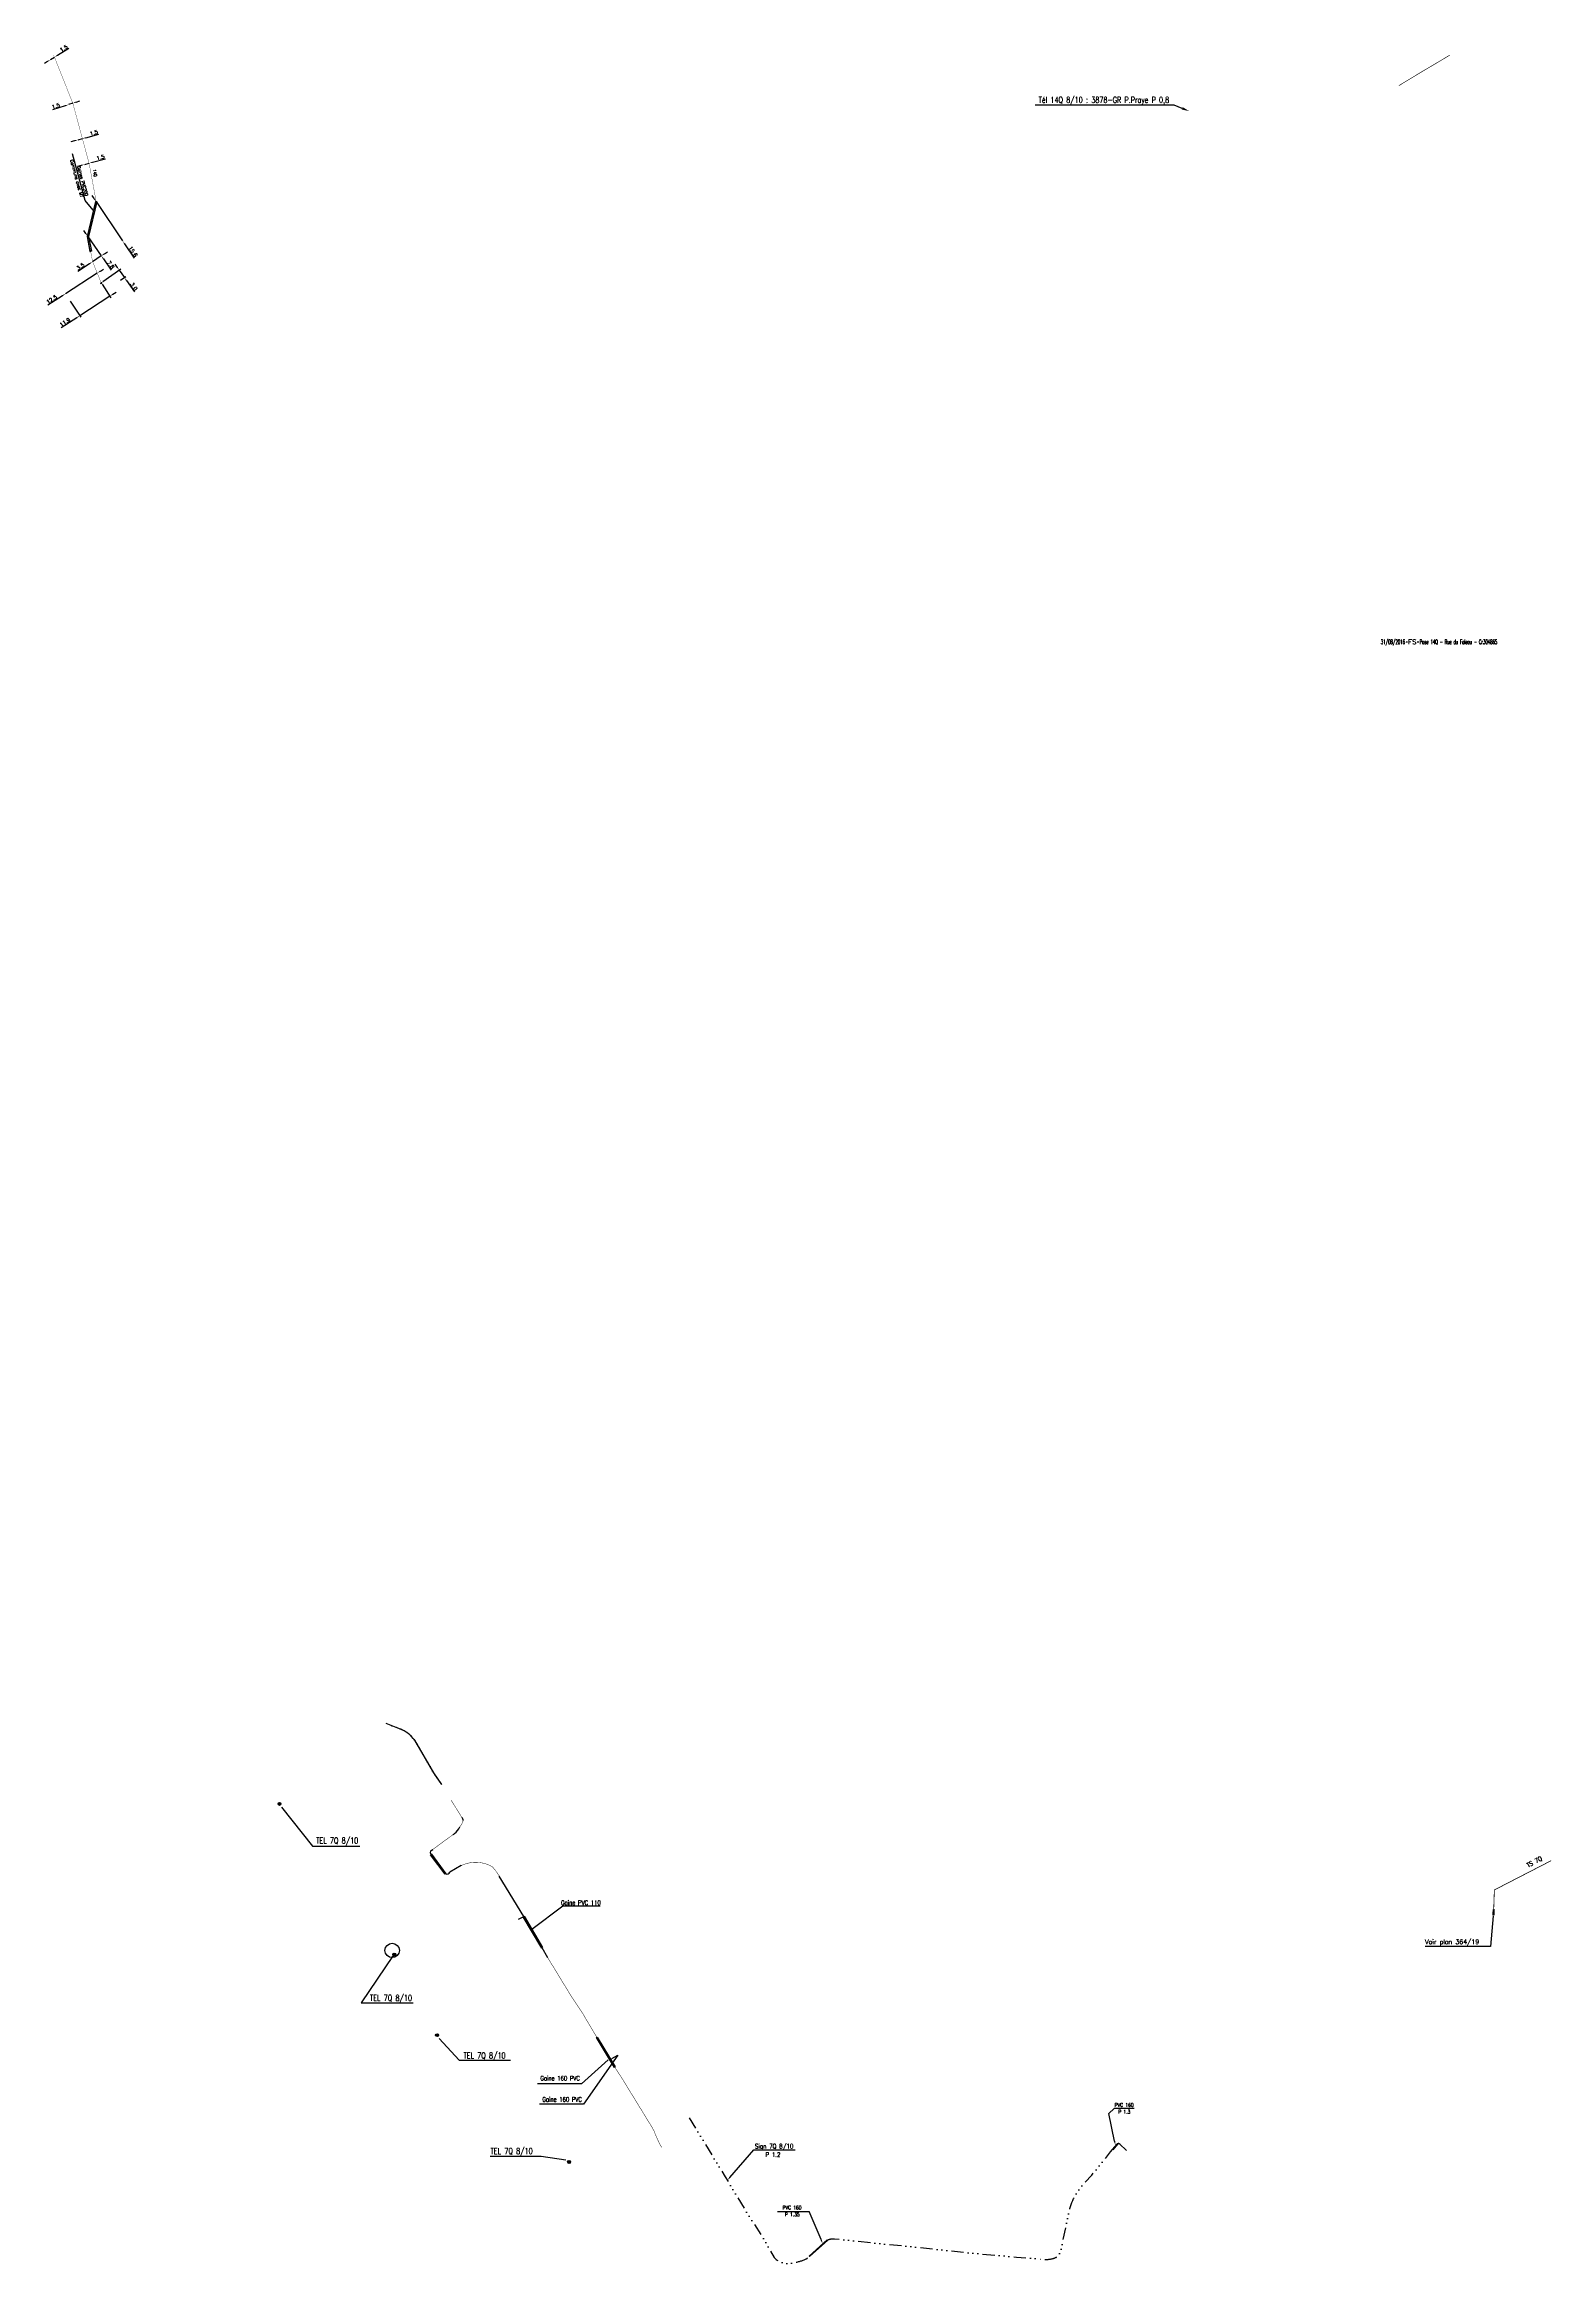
# Model space of a CAD drawing. Header units: millimetres. Extents: x 160503 to 161000, y 121272 to 122004.
import ezdxf
from ezdxf.enums import TextEntityAlignment as Align

# ---------------------------------------------------------------- set-up
doc = ezdxf.new("R2010")
doc.units = ezdxf.units.MM
doc.header["$MEASUREMENT"] = 0
doc.header["$PDMODE"] = 34
doc.linetypes.add('S_SIGNAL', pattern=[10, 4, -1.5, 0, -1.5, 0, -1.5, 0, -1.5])
doc.linetypes.add('S_ST', pattern=[14, 8, -1.5, 0, -1.5, 0, -1.5, 0, -1.5])
doc.layers.get('0').update_dxf_attribs({"linetype": 'CONTINUOUS'})
doc.layers.get('DEFPOINTS').update_dxf_attribs({"linetype": 'CONTINUOUS'})
for name, color, linetype in [('S_100', 5, 'CONTINUOUS'), ('S_300', 7, 'CONTINUOUS'), ('S_400', 7, 'CONTINUOUS'), ('S_900', 7, 'CONTINUOUS'), ('S_910', 7, 'CONTINUOUS')]:
    doc.layers.add(name, color=color, linetype=linetype)
doc.styles.add('M_ROMANS', font='ROMANS.shx', dxfattribs={"width": 0.75})
doc.styles.add('ROMANS', font='romans', dxfattribs={"width": 0.75, "height": 1.25})
doc.styles.get("Standard").update_dxf_attribs({"font": 'ROMANS.SHX'})
doc.dimstyles.get("Standard").update_dxf_attribs({"dimtxt": 1.25, "dimasz": 1.2, "dimexe": 0.625, "dimexo": 0.625, "dimgap": 0.25, "dimtad": 1, "dimdec": 1, "dimzin": 0, "dimdsep": 46, "dimtxsty": 'Standard', "dimcen": -0.5, "dimdle": 1, "dimadec": 0, "dimazin": 0, "dimtfac": 1, "dimtdec": 1, "dimtmove": 0, "dimatfit": 3, "dimfxl": 0, "dimtolj": 1, "dimtzin": 0, "dimarcsym": 0})

# ---------------------------------------------------------------- blocks, each defined once
blk = doc.blocks.new('*X0')
at = {"color": 0, "linetype": 'Continuous'}
for p, q in [((160650.21, 121335.18), (160650, 121335.93)), ((160650.48, 121335.16), (160650.21, 121336.09)), ((160650.71, 121335.27), (160650.46, 121336.12)), ((160650.87, 121335.6), (160650.78, 121335.92))]:
    blk.add_line(p, q, dxfattribs=at)
blk = doc.blocks.new('*X1')
at = {"color": 0, "linetype": 'Continuous'}
for p, q in [((160650.21, 121335.18), (160650, 121335.93)), ((160650.48, 121335.16), (160650.21, 121336.09)), ((160650.71, 121335.27), (160650.46, 121336.12)), ((160650.87, 121335.6), (160650.78, 121335.92))]:
    blk.add_line(p, q, dxfattribs=at)
blk = doc.blocks.new('S_300_01')
at = {"color": 0, "linetype": 'Continuous'}
blk.add_solid([(-1, 0.75), (-1, 0), (1, 0.75), (1, 0)], dxfattribs=at)
at = {"color": 0, "linetype": 'Continuous', "style": 'M_ROMANS', "width": 0.75, "flags": 3}
for tag, p in [('DEF_COUP', (-0.05, -7.13)), ('DEF_LEG', (-0.05, -4.63)), ('DEF_TYPE', (-0.05, -9.63))]:
    blk.add_attdef(tag, text='', height=1.2, dxfattribs=at).set_placement(p, align=Align.MIDDLE)
blk = doc.blocks.new('*D3')
at = {"layer": 'DEFPOINTS', "color": 0, "linetype": 'Continuous', "transparency": 16777216}
for p in [(160505.43, 121998.57), (160505.43, 121998.57), (160506.71, 121999.36)]:
    blk.add_point(p, dxfattribs=at)
at = {"layer": 'S_100', "color": 0, "linetype": 'Continuous', "lineweight": -2, "transparency": 16777216}
for p, q in [((160507.73, 121999.99), (160511.46, 122002.29)), ((160504.41, 121997.94), (160503.38, 121997.32)), ((160505.43, 121998.57), (160506.71, 121999.36))]:
    blk.add_line(p, q, dxfattribs=at)
at = {"layer": 'S_100', "color": 0, "linetype": 'Continuous', "transparency": 16777216}
for points in [[(160504.3, 121998.11), (160504.51, 121997.77), (160505.43, 121998.57)], [(160507.62, 122000.16), (160507.83, 121999.82), (160506.71, 121999.36)]]:
    blk.add_solid(points, dxfattribs=at)
at = {"layer": 'S_100', "color": 0, "linetype": 'Continuous', "transparency": 16777216, "insert": (160509.75, 122002.26), "char_height": 1.25, "attachment_point": 5, "rotation": 31.6196}
blk.add_mtext('\\A1;1.5', dxfattribs=at)
blk = doc.blocks.new('*D4')
at = {"layer": 'DEFPOINTS', "color": 0, "linetype": 'Continuous', "transparency": 16777216}
for p in [(160511.32, 121983.71), (160511.32, 121983.71), (160512.74, 121984.19)]:
    blk.add_point(p, dxfattribs=at)
at = {"layer": 'S_100', "color": 0, "linetype": 'Continuous', "lineweight": -2, "transparency": 16777216}
for p, q in [((160510.18, 121983.34), (160506.02, 121981.96)), ((160512.74, 121984.19), (160511.32, 121983.71)), ((160513.88, 121984.56), (160515.02, 121984.94))]:
    blk.add_line(p, q, dxfattribs=at)
at = {"layer": 'S_100', "color": 0, "linetype": 'Continuous', "transparency": 16777216}
for points in [[(160510.12, 121983.53), (160510.24, 121983.15), (160511.32, 121983.71)], [(160513.82, 121984.75), (160513.95, 121984.37), (160512.74, 121984.19)]]:
    blk.add_solid(points, dxfattribs=at)
at = {"layer": 'S_100', "color": 0, "linetype": 'Continuous', "transparency": 16777216, "insert": (160507.14, 121983.25), "char_height": 1.25, "attachment_point": 5, "rotation": 18.33589}
blk.add_mtext('\\A1;1.5', dxfattribs=at)
blk = doc.blocks.new('*D5')
at = {"layer": 'DEFPOINTS', "color": 0, "linetype": 'Continuous', "transparency": 16777216}
for p in [(160514.47, 121972.12), (160514.47, 121972.12), (160515.91, 121972.51)]:
    blk.add_point(p, dxfattribs=at)
at = {"layer": 'S_100', "color": 0, "linetype": 'Continuous', "lineweight": -2, "transparency": 16777216}
for p, q in [((160513.31, 121971.8), (160512.15, 121971.49)), ((160514.47, 121972.12), (160515.91, 121972.51)), ((160517.07, 121972.82), (160521.3, 121973.97))]:
    blk.add_line(p, q, dxfattribs=at)
at = {"layer": 'S_100', "color": 0, "linetype": 'Continuous', "transparency": 16777216}
for points in [[(160513.26, 121972), (160513.36, 121971.61), (160514.47, 121972.12)], [(160517.02, 121973.02), (160517.12, 121972.63), (160515.91, 121972.51)]]:
    blk.add_solid(points, dxfattribs=at)
at = {"layer": 'S_100', "color": 0, "linetype": 'Continuous', "transparency": 16777216, "insert": (160519.66, 121974.43), "char_height": 1.25, "attachment_point": 5, "rotation": 15.18026}
blk.add_mtext('\\A1;1.5', dxfattribs=at)
blk = doc.blocks.new('*D6')
at = {"layer": 'DEFPOINTS', "color": 0, "linetype": 'Continuous', "transparency": 16777216}
for p in [(160516.67, 121964), (160516.67, 121964), (160518.12, 121964.39)]:
    blk.add_point(p, dxfattribs=at)
at = {"layer": 'S_100', "color": 0, "linetype": 'Continuous', "lineweight": -2, "transparency": 16777216}
for p, q in [((160516.67, 121964), (160518.12, 121964.39)), ((160519.27, 121964.71), (160523.51, 121965.86)), ((160515.51, 121963.69), (160514.35, 121963.37))]:
    blk.add_line(p, q, dxfattribs=at)
at = {"layer": 'S_100', "color": 0, "linetype": 'Continuous', "transparency": 16777216}
for points in [[(160515.46, 121963.88), (160515.56, 121963.49), (160516.67, 121964)], [(160519.22, 121964.9), (160519.33, 121964.52), (160518.12, 121964.39)]]:
    blk.add_solid(points, dxfattribs=at)
at = {"layer": 'S_100', "color": 0, "linetype": 'Continuous', "transparency": 16777216, "insert": (160521.86, 121966.32), "char_height": 1.25, "attachment_point": 5, "rotation": 15.18026}
blk.add_mtext('\\A1;1.5', dxfattribs=at)
blk = doc.blocks.new('*D7')
at = {"layer": 'DEFPOINTS', "color": 0, "linetype": 'Continuous', "transparency": 16777216}
for p in [(160520.46, 121951.74), (160529.17, 121938.8), (160529.17, 121938.8)]:
    blk.add_point(p, dxfattribs=at)
at = {"layer": 'S_100', "color": 0, "linetype": 'Continuous', "lineweight": -2, "transparency": 16777216}
for p, q in [((160519.79, 121952.73), (160519.12, 121953.73)), ((160520.46, 121951.74), (160529.17, 121938.8)), ((160529.84, 121937.8), (160533.01, 121933.07))]:
    blk.add_line(p, q, dxfattribs=at)
at = {"layer": 'S_100', "color": 0, "linetype": 'Continuous', "transparency": 16777216}
for points in [[(160519.95, 121952.85), (160519.62, 121952.62), (160520.46, 121951.74)], [(160530, 121937.91), (160529.67, 121937.69), (160529.17, 121938.8)]]:
    blk.add_solid(points, dxfattribs=at)
at = {"layer": 'S_100', "color": 0, "linetype": 'Continuous', "transparency": 16777216, "insert": (160532.59, 121935.28), "char_height": 1.25, "attachment_point": 5, "rotation": 303.92996}
blk.add_mtext('\\A1;15.6', dxfattribs=at)
blk = doc.blocks.new('*D8')
at = {"layer": 'DEFPOINTS', "color": 0, "linetype": 'Continuous', "transparency": 16777216}
for p in [(160517.7, 121940.27), (160522.14, 121933.87), (160522.14, 121933.87)]:
    blk.add_point(p, dxfattribs=at)
at = {"layer": 'S_100', "color": 0, "linetype": 'Continuous', "lineweight": -2, "transparency": 16777216}
for p, q in [((160517.01, 121941.26), (160516.33, 121942.25)), ((160517.7, 121940.27), (160522.14, 121933.87)), ((160522.83, 121932.88), (160525.44, 121929.12))]:
    blk.add_line(p, q, dxfattribs=at)
at = {"layer": 'S_100', "color": 0, "linetype": 'Continuous', "transparency": 16777216}
for points in [[(160517.18, 121941.37), (160516.85, 121941.15), (160517.7, 121940.27)], [(160522.99, 121932.99), (160522.66, 121932.77), (160522.14, 121933.87)]]:
    blk.add_solid(points, dxfattribs=at)
at = {"layer": 'S_100', "color": 0, "linetype": 'Continuous', "transparency": 16777216, "insert": (160525.27, 121930.9), "char_height": 1.25, "attachment_point": 5, "rotation": 304.75917}
blk.add_mtext('\\A1;7.8', dxfattribs=at)
blk = doc.blocks.new('*D9')
at = {"layer": 'DEFPOINTS', "color": 0, "linetype": 'Continuous', "transparency": 16777216}
for p in [(160519.27, 121931.95), (160522.14, 121933.87), (160522.14, 121933.87)]:
    blk.add_point(p, dxfattribs=at)
at = {"layer": 'S_100', "color": 0, "linetype": 'Continuous', "lineweight": -2, "transparency": 16777216}
for p, q in [((160523.14, 121934.53), (160524.14, 121935.2)), ((160518.27, 121931.29), (160514.46, 121928.75)), ((160522.14, 121933.87), (160519.27, 121931.95))]:
    blk.add_line(p, q, dxfattribs=at)
at = {"layer": 'S_100', "color": 0, "linetype": 'Continuous', "transparency": 16777216}
for points in [[(160523.03, 121934.7), (160523.25, 121934.36), (160522.14, 121933.87)], [(160518.16, 121931.45), (160518.38, 121931.12), (160519.27, 121931.95)]]:
    blk.add_solid(points, dxfattribs=at)
at = {"layer": 'S_100', "color": 0, "linetype": 'Continuous', "transparency": 16777216, "insert": (160515.27, 121930.34), "char_height": 1.25, "attachment_point": 5, "rotation": 33.67215}
blk.add_mtext('\\A1;3.5', dxfattribs=at)
blk = doc.blocks.new('*D10')
at = {"layer": 'DEFPOINTS', "color": 0, "linetype": 'Continuous', "transparency": 16777216}
for p in [(160520.82, 121928.19), (160510.33, 121921.39), (160510.33, 121921.39)]:
    blk.add_point(p, dxfattribs=at)
at = {"layer": 'S_100', "color": 0, "linetype": 'Continuous', "lineweight": -2, "transparency": 16777216}
for p, q in [((160520.82, 121928.19), (160510.33, 121921.39)), ((160521.83, 121928.84), (160522.83, 121929.49)), ((160509.32, 121920.74), (160504.54, 121917.64))]:
    blk.add_line(p, q, dxfattribs=at)
at = {"layer": 'S_100', "color": 0, "linetype": 'Continuous', "transparency": 16777216}
for points in [[(160521.72, 121929.01), (160521.94, 121928.67), (160520.82, 121928.19)], [(160509.21, 121920.9), (160509.43, 121920.57), (160510.33, 121921.39)]]:
    blk.add_solid(points, dxfattribs=at)
at = {"layer": 'S_100', "color": 0, "linetype": 'Continuous', "transparency": 16777216, "insert": (160505.8, 121919.5), "char_height": 1.25, "attachment_point": 5, "rotation": 32.94493}
blk.add_mtext('\\A1;12.5', dxfattribs=at)
blk = doc.blocks.new('*D11')
at = {"layer": 'DEFPOINTS', "color": 0, "linetype": 'Continuous', "transparency": 16777216}
for p in [(160522.07, 121925.06), (160527.96, 121925.49), (160529.75, 121926.73)]:
    blk.add_point(p, dxfattribs=at)
at = {"layer": 'S_300', "color": 0, "linetype": 'Continuous', "lineweight": -2, "transparency": 16777216}
for p, q in [((160522.59, 121925.41), (160528.55, 121929.55)), ((160527.35, 121930.18), (160526.67, 121931.17)), ((160528.04, 121929.2), (160529.75, 121926.73)), ((160528.47, 121925.84), (160530.26, 121927.09)), ((160530.43, 121925.75), (160533.04, 121921.98))]:
    blk.add_line(p, q, dxfattribs=at)
at = {"layer": 'S_300', "color": 0, "linetype": 'Continuous', "transparency": 16777216}
for points in [[(160527.52, 121930.3), (160527.19, 121930.07), (160528.04, 121929.2)], [(160530.6, 121925.86), (160530.27, 121925.63), (160529.75, 121926.73)]]:
    blk.add_solid(points, dxfattribs=at)
at = {"layer": 'S_300', "color": 0, "linetype": 'Continuous', "transparency": 16777216, "insert": (160532.87, 121923.76), "char_height": 1.25, "attachment_point": 5, "rotation": 304.75917}
blk.add_mtext('\\A1;3.0', dxfattribs=at)
blk = doc.blocks.new('*D12')
at = {"layer": 'DEFPOINTS', "color": 0, "linetype": 'Continuous', "transparency": 16777216}
for p in [(160522.07, 121925.06), (160511.57, 121919.48), (160515.04, 121914.13)]:
    blk.add_point(p, dxfattribs=at)
at = {"layer": 'S_300', "color": 0, "linetype": 'Continuous', "lineweight": -2, "transparency": 16777216}
for p, q in [((160524.98, 121920.58), (160515.04, 121914.13)), ((160522.41, 121924.53), (160525.32, 121920.05)), ((160525.99, 121921.23), (160526.99, 121921.88)), ((160514.03, 121913.48), (160508.93, 121910.17)), ((160511.91, 121918.95), (160515.38, 121913.61))]:
    blk.add_line(p, q, dxfattribs=at)
at = {"layer": 'S_300', "color": 0, "linetype": 'Continuous', "transparency": 16777216}
for points in [[(160525.88, 121921.4), (160526.1, 121921.06), (160524.98, 121920.58)], [(160513.92, 121913.64), (160514.14, 121913.31), (160515.04, 121914.13)]]:
    blk.add_solid(points, dxfattribs=at)
at = {"layer": 'S_300', "color": 0, "linetype": 'Continuous', "transparency": 16777216, "insert": (160510.16, 121912.01), "char_height": 1.25, "attachment_point": 5, "rotation": 32.95174}
blk.add_mtext('\\A1;11.9', dxfattribs=at)
blk = doc.blocks.new('S_300_03')
at = {"color": 0, "linetype": 'Continuous'}
blk.add_arc((0, 0), 0.5, 270, 90, dxfattribs=at)
at = {"color": 0, "linetype": 'Continuous', "width": 0.75, "flags": 3}
for tag, p in [('DEF_COUP', (0, -7.5)), ('DEF_TYPE', (0, -10)), ('DEF_LEG', (0, -5))]:
    blk.add_attdef(tag, text='', height=1.2, dxfattribs=at).set_placement(p, align=Align.MIDDLE)
blk = doc.blocks.new('GIS_MODF')
at = {"color": 0, "linetype": 'Continuous', "flags": 128}
for points in [[(-2.18, -0.01), (-1.68, -0.01)], [(1.52, -0.01), (2.02, -0.01)]]:
    blk.add_lwpolyline(points, dxfattribs=at)
at = {"color": 0, "linetype": 'Continuous', "width": 0.5}
blk.add_attdef('DATE', text='', height=1.5, dxfattribs=at).set_placement((-2.5, -0.8), align=Align.RIGHT)
at = {"color": 0, "linetype": 'Continuous', "width": 1.771291}
blk.add_attdef('USER', text='', height=1.5, dxfattribs=at).set_placement((-1.51, -0.8), (1.28, -0.8), align=Align.FIT)
at = {"color": 0, "linetype": 'Continuous', "width": 0.5}
blk.add_attdef('DESC', (2.29, -0.8), '', height=1.5, dxfattribs=at)

msp = doc.modelspace()

# ---------------------------------------------------------------- linework, layer by layer
at = {"layer": 'S_100', "linetype": 'Continuous'}
for p, q in [((160875.68, 121983.57), (160829.96, 121983.57)), ((160878.4, 121982.49), (160875.68, 121983.57)), ((160581.51, 121422.48), (160591.77, 121409.63)), ((160581.51, 121422.48), (160591.77, 121409.63)), ((160591.77, 121409.63), (160607.4, 121409.63)), ((160591.77, 121409.63), (160607.4, 121409.63)), ((160633.5, 121346.29), (160640.03, 121339.09)), ((160633.5, 121346.29), (160640.03, 121339.09)), ((160640.03, 121339.09), (160657.02, 121339.09)), ((160640.03, 121339.09), (160657.02, 121339.09)), ((160729.24, 121300.39), (160737.18, 121309.53)), ((160737.18, 121309.53), (160750.84, 121309.53))]:
    msp.add_line(p, q, dxfattribs=at)
at = {"layer": 'S_100'}
for p, q in [((160581.51, 121422.48), (160591.77, 121409.63)), ((160591.77, 121409.63), (160607.4, 121409.63)), ((160630.89, 121408.23), (160631.37, 121408.55)), ((160630.69, 121406.78), (160630.93, 121406.96)), ((160640.71, 121403.24), (160637, 121401.09)), ((160635.73, 121400.56), (160635.49, 121400.38)), ((160661.35, 121386.45), (160653.29, 121399.8)), ((160659.61, 121385.62), (160661.21, 121386.36)), ((160659.61, 121385.62), (160661.21, 121386.36)), ((160659.61, 121385.62), (160661.21, 121386.36)), ((160661.22, 121386.37), (160661.48, 121386.53)), ((160667.33, 121376.04), (160661.22, 121386.37)), ((160661.48, 121386.53), (160667.58, 121376.19)), ((160663.99, 121382.28), (160674.2, 121389.95)), ((160674.2, 121389.95), (160686.55, 121390)), ((160618.35, 121373.58), (160607.76, 121357.95)), ((160667.58, 121376.19), (160667.33, 121376.04)), ((160669.28, 121372.87), (160667.45, 121376.12)), ((160607.76, 121357.95), (160624.88, 121357.95)), ((160633.5, 121346.29), (160640.03, 121339.09)), ((160685.31, 121346.56), (160685.57, 121346.72)), ((160691.25, 121336.72), (160685.31, 121346.56)), ((160685.57, 121346.72), (160691.51, 121336.87)), ((160640.03, 121339.09), (160657.02, 121339.09)), ((160689.22, 121339.2), (160680.44, 121331.33)), ((160692.43, 121340.72), (160681.11, 121324.57)), ((160690.4, 121339.63), (160692.43, 121340.72)), ((160691.51, 121336.87), (160691.25, 121336.72)), ((160680.44, 121331.33), (160665.92, 121331.33)), ((160681.11, 121324.57), (160666.59, 121324.57)), ((160667.07, 121307.38), (160650.25, 121307.38)), ((160675.21, 121306.16), (160667.07, 121307.38)), ((160706.79, 121310.35), (160706.79, 121310.35))]:
    msp.add_line(p, q, dxfattribs=at)
at = {"layer": 'S_100', "linetype": 'S_ST', "flags": 128}
for points, const_width in [([(160522.07, 121925.06), (160520.82, 121928.19), (160519.27, 121931.95), (160517.7, 121940.27), (160520.46, 121951.74), (160518.12, 121964.39), (160515.91, 121972.51), (160512.74, 121984.19), (160506.71, 121999.36), (160506.3, 122000)], 0.1), ([(161000, 121404.87), (160981.26, 121395.21), (160981.01, 121387.86)], 0.25)]:
    msp.add_lwpolyline(points, dxfattribs=dict(at, const_width=const_width))
at = {"layer": 'S_100', "const_width": 0.2}
msp.add_lwpolyline([(160949.76, 121989.98), (160957.9, 121994.88), (160966.51, 122000)], dxfattribs=at)
at = {"layer": 'S_100', "linetype": 'S_SIGNAL', "flags": 128}
for points, const_width in [([(160634.36, 121429.96), (160631.71, 121433.77), (160625.44, 121444.55, 0.159604), (160620.44, 121448.3), (160615.99, 121450.07)], 0.2), ([(160630.81, 121406.87, -0.491444), (160630.89, 121408.23), (160631.37, 121408.55), (160638.07, 121413.46, 0.000949), (160638.52, 121413.79, 0.131089), (160640.32, 121416.02, 0.083885), (160641.41, 121418.09, 0.103019), (160641, 121419.08), (160637.43, 121424.8)], 0.15), ([(160630.81, 121406.87, -0.491444), (160630.89, 121408.23), (160631.37, 121408.55), (160638.07, 121413.46, 0.000949), (160638.52, 121413.79, 0.131089), (160640.32, 121416.02, 0.083885), (160641.41, 121418.09, 0.103019), (160641, 121419.08), (160637.43, 121424.8)], 0.15), ([(160661.35, 121386.45), (160653.29, 121399.8, 0.052924), (160650.98, 121402.89, 0.24327), (160640.71, 121403.24), (160637, 121401.09, -0.446419), (160635.61, 121400.47)], 0.15), ([(160661.35, 121386.45), (160653.29, 121399.8, 0.052924), (160650.98, 121402.89, 0.24327), (160640.71, 121403.24), (160637, 121401.09, -0.446419), (160635.61, 121400.47)], 0.15), ([(160706.79, 121310.35), (160706.79, 121310.35, -0.03793), (160704.3, 121315.77), (160703.65, 121316.96), (160694.12, 121332.5), (160691.38, 121336.79)], 0.15), ([(160706.79, 121310.35), (160706.79, 121310.35, -0.03793), (160704.3, 121315.77), (160703.65, 121316.96), (160694.12, 121332.5), (160691.38, 121336.79)], 0.15)]:
    msp.add_lwpolyline(points, format="xyb", dxfattribs=dict(at, const_width=const_width))
at = {"layer": 'S_100', "flags": 128}
msp.add_lwpolyline([(160634.36, 121429.96), (160631.71, 121433.77), (160625.44, 121444.55, 0.159604), (160620.44, 121448.3), (160615.99, 121450.07)], format="xyb", dxfattribs=at)
at = {"layer": 'S_100', "linetype": 'S_SIGNAL', "flags": 128}
for points in [[(160634.36, 121429.96), (160631.71, 121433.77), (160625.44, 121444.55, 0.159604), (160620.44, 121448.3), (160615.99, 121450.07)], [(160715.94, 121320.13), (160727.72, 121300.69), (160736.56, 121286.19), (160740.53, 121280.04), (160743.95, 121274.05, 0.291126), (160750.34, 121272.31, 0.056534), (160754.5, 121273.58, 0.055955), (160755.45, 121274.42)], [(160761.43, 121279.8, -0.129159), (160763.75, 121280.23), (160767.67, 121279.84), (160781.86, 121278.3), (160786.6, 121277.89), (160807.38, 121275.66), (160823.72, 121274.2), (160830.58, 121273.63, 0.043145), (160833.83, 121273.42, 0.099446), (160836.81, 121274.08, 0.135616), (160838.34, 121275.98), (160840.01, 121283.96), (160840.88, 121288.12, -0.146555), (160845.8, 121298.18), (160848.61, 121301.22), (160854.78, 121308.84), (160855.42, 121309.6, -0.490258)], [(160857.1, 121311.58, -0.423226), (160857.69, 121311.57), (160860.06, 121309.31)]]:
    msp.add_lwpolyline(points, format="xyb", dxfattribs=at)
at = {"layer": 'S_100', "linetype": 'Continuous', "flags": 128}
msp.add_lwpolyline([(160667.58, 121376.19), (160667.33, 121376.04), (160661.22, 121386.37), (160661.48, 121386.53)], close=True, dxfattribs=at)
msp.add_lwpolyline([(160667.58, 121376.19), (160667.33, 121376.04), (160661.22, 121386.37), (160661.48, 121386.53)], close=True, dxfattribs=at)
at = {"layer": 'S_100', "linetype": 'S_SIGNAL', "const_width": 0.15, "flags": 128}
msp.add_lwpolyline([(160685.44, 121346.64), (160680.92, 121354.29), (160677.26, 121359.78), (160669.28, 121372.87), (160667.45, 121376.12)], dxfattribs=at)
msp.add_lwpolyline([(160685.44, 121346.64), (160680.92, 121354.29), (160677.26, 121359.78), (160669.28, 121372.87), (160667.45, 121376.12)], dxfattribs=at)
at = {"layer": 'S_100'}
for centre, radius in [((160580.87, 121423.58), 0.488), ((160618, 121375.27), 2.37), ((160618.7, 121373.91), 0.488), ((160632.79, 121347.34), 0.488), ((160676.3, 121305.54), 0.488)]:
    msp.add_circle(centre, radius, dxfattribs=at)
at = {"layer": 'S_100', "linetype": 'Continuous'}
for centre in [(160580.87, 121423.58), (160580.87, 121423.58), (160618.7, 121373.91), (160618.7, 121373.91), (160632.79, 121347.34), (160632.79, 121347.34), (160676.3, 121305.54), (160676.3, 121305.54)]:
    msp.add_circle(centre, 0.488, dxfattribs=at)
at = {"layer": 'S_100'}
for centre, radius, start, end in [((160635.24, 121418.28), 5.56, 306.18595, 336.05902), ((160638.84, 121417.6), 2.62, 10.91506, 34.4423), ((160631.38, 121407.52), 0.859, 124.28158, 228.96765), ((160550.78, 121533.74), 148.62, 305.96848, 306.18595), ((160636.02, 121401.4), 1.02, 246.24815, 342.47581)]:
    msp.add_arc(centre, radius, start, end, dxfattribs=at)
at = {"layer": 'S_100', "linetype": 'Continuous'}
for points in [[(160878.55, 121982.88), (160878.24, 121982.11), (160880.72, 121981.58)], [(160729.39, 121300.25), (160729.09, 121300.52), (160728.46, 121299.48)]]:
    msp.add_solid(points, dxfattribs=at)
at = {"layer": 'S_400', "color": 7, "linetype": 'CONTINUOUS'}
for p, q in [((160520.22, 121951.8), (160517.44, 121940.28)), ((160520.7, 121951.68), (160517.95, 121940.27)), ((160520.22, 121951.8), (160520.46, 121951.74)), ((160520.7, 121951.68), (160520.46, 121951.74)), ((160517.44, 121940.28), (160518.38, 121935.34)), ((160517.95, 121940.27), (160518.87, 121935.43)), ((160518.38, 121935.34), (160518.62, 121935.39)), ((160518.87, 121935.43), (160518.62, 121935.39))]:
    msp.add_line(p, q, dxfattribs=at)
at = {"layer": 'S_400'}
for p, q in [((160635.49, 121400.38), (160630.69, 121406.78)), ((160630.93, 121406.96), (160635.73, 121400.56)), ((160854.2, 121321.47), (160855.94, 121323.19)), ((160856.11, 121312.4), (160854.2, 121321.47)), ((160745.05, 121289.24), (160755.47, 121289.24)), ((160759.34, 121279.95), (160755.47, 121289.24))]:
    msp.add_line(p, q, dxfattribs=at)
at = {"layer": 'S_400', "linetype": 'Continuous'}
for p, q in [((160663.99, 121382.28), (160674.2, 121389.95)), ((160663.99, 121382.28), (160674.2, 121389.95)), ((160674.2, 121389.95), (160686.55, 121390)), ((160674.2, 121389.95), (160686.55, 121390)), ((160618.35, 121373.58), (160607.76, 121357.95)), ((160618.35, 121373.58), (160607.76, 121357.95)), ((160607.76, 121357.95), (160624.88, 121357.95)), ((160607.76, 121357.95), (160624.88, 121357.95)), ((160689.22, 121339.2), (160680.44, 121331.33)), ((160689.22, 121339.2), (160680.44, 121331.33)), ((160692.43, 121340.72), (160681.11, 121324.57)), ((160692.43, 121340.72), (160681.11, 121324.57)), ((160690.4, 121339.63), (160692.43, 121340.72)), ((160690.4, 121339.63), (160692.43, 121340.72)), ((160680.44, 121331.33), (160665.92, 121331.33)), ((160680.44, 121331.33), (160665.92, 121331.33)), ((160681.11, 121324.57), (160666.59, 121324.57)), ((160681.11, 121324.57), (160666.59, 121324.57)), ((160862.6, 121323.19), (160855.94, 121323.19))]:
    msp.add_line(p, q, dxfattribs=at)
at = {"layer": 'S_400', "linetype": 'Continuous', "flags": 128}
for points in [[(160630.69, 121406.78), (160630.93, 121406.96), (160635.73, 121400.56), (160635.49, 121400.38)], [(160630.69, 121406.78), (160630.93, 121406.96), (160635.73, 121400.56), (160635.49, 121400.38)], [(160691.51, 121336.87), (160691.25, 121336.72), (160685.31, 121346.56), (160685.57, 121346.72)], [(160691.51, 121336.87), (160691.25, 121336.72), (160685.31, 121346.56), (160685.57, 121346.72)], [(160755.52, 121274.36), (160755.39, 121274.51), (160761.35, 121279.85), (160761.48, 121279.7)]]:
    msp.add_lwpolyline(points, close=True, dxfattribs=at)
at = {"layer": 'S_400', "flags": 128}
msp.add_lwpolyline([(160857.03, 121311.64), (160857.18, 121311.51), (160855.48, 121309.55), (160855.33, 121309.68)], close=True, dxfattribs=at)
at = {"layer": 'S_400', "linetype": 'Continuous'}
msp.add_circle((160618, 121375.27), 2.37, dxfattribs=at)
msp.add_circle((160618, 121375.27), 2.37, dxfattribs=at)
at = {"layer": 'S_400'}
for points in [[(160856.35, 121312.45), (160855.86, 121312.35), (160856.41, 121310.94)], [(160759.57, 121280.05), (160759.11, 121279.86), (160759.92, 121278.57)]]:
    msp.add_solid(points, dxfattribs=at)
at = {"layer": 'S_900', "linetype": 'Continuous'}
for p, q in [((160667.07, 121307.38), (160650.25, 121307.38)), ((160667.07, 121307.38), (160650.25, 121307.38)), ((160675.21, 121306.16), (160667.07, 121307.38)), ((160675.21, 121306.16), (160667.07, 121307.38))]:
    msp.add_line(p, q, dxfattribs=at)

# ---------------------------------------------------------------- block references
at = {"layer": 'S_100', "rotation": 355.162933054513}
msp.add_blockref('*X0', (-9728.69, 14066.52), dxfattribs=at)
at = {"layer": 'S_100', "linetype": 'Continuous', "rotation": 355.162933054513}
for p in [(-9728.69, 14066.52), (-9728.69, 14066.52), (-9690.85, 14016.86), (-9690.85, 14016.86), (-9676.77, 13990.28), (-9676.77, 13990.28), (-9633.25, 13948.48), (-9633.25, 13948.48)]:
    msp.add_blockref('*X1', p, dxfattribs=at)
at = {"layer": 'S_300', "xscale": 0.5, "yscale": 0.5, "zscale": 0.5, "rotation": 291.8348017238215}
msp.add_blockref('S_300_03', (160522.07, 121925.06), dxfattribs=at)
at = {"layer": 'S_300', "rotation": 88.04011430564123}
msp.add_blockref('S_300_01', (160981.39, 121387.85), dxfattribs=at)
at = {"layer": 'S_910', "color": 7}
ref = msp.add_blockref('GIS_MODF', (160954.32, 121806.69), dxfattribs=at)
ref.add_attrib('DATE', '31/08/2016', dxfattribs={"layer": '0', "color": 0, "linetype": 'Continuous', "height": 1.5, "width": 0.5}).set_placement((160951.82, 121805.89), align=Align.RIGHT)
ref.add_attrib('USER', 'FS', dxfattribs={"layer": '0', "color": 0, "linetype": 'Continuous', "height": 1.5, "width": 1.113383}).set_placement((160952.81, 121805.89), (160955.6, 121805.89), align=Align.FIT)
ref.add_attrib('DESC', 'Pose 14Q - Rue du Faleau - Cr304865', (160956.61, 121805.89), dxfattribs={"layer": '0', "color": 0, "linetype": 'Continuous', "height": 1.5, "width": 0.5})

# ---------------------------------------------------------------- texts
at = {"layer": 'S_100', "linetype": 'Continuous', "width": 0.7}
msp.add_text('Tél 14Q 8/10 : 3878-GR P.Praye P 0,8', height=2, dxfattribs=at).set_placement((160852.58, 121985.14), align=Align.MIDDLE)
at = {"layer": 'S_100', "linetype": 'Continuous', "width": 0.85}
msp.add_text('14Q', height=1, rotation=280.4858, dxfattribs=at).set_placement((160519.36, 121962.28))
at = {"layer": 'S_100', "style": 'ROMANS', "width": 0.7}
for s, height, p in [('TEL 7Q 8/10', 2, (160599.88, 121411.35)), (' Gaine PVC 110', 1.5, (160679.77, 121391.03)), ('TEL 7Q 8/10', 2, (160617.62, 121359.47)), ('TEL 7Q 8/10', 2, (160648.44, 121340.49)), ('Gaine 160 PVC', 1.5, (160673.36, 121333.16)), ('Gaine 160 PVC', 1.5, (160674.04, 121326.2)), ('TEL 7Q 8/10', 2, (160657.38, 121309))]:
    msp.add_text(s, height=height, dxfattribs=at).set_placement(p, align=Align.MIDDLE)
at = {"layer": 'S_100', "linetype": 'Continuous', "style": 'ROMANS', "width": 0.7}
for p in [(160599.88, 121411.35), (160599.88, 121411.35), (160617.62, 121359.47), (160617.62, 121359.47), (160648.44, 121340.49), (160648.44, 121340.49), (160657.38, 121309), (160657.38, 121309)]:
    msp.add_text('TEL 7Q 8/10', height=2, dxfattribs=at).set_placement(p, align=Align.MIDDLE)
at = {"layer": 'S_100', "linetype": 'Continuous', "width": 0.85}
msp.add_text('TS 7Q', height=1.5, rotation=27.74307, dxfattribs=at).set_placement((160994.48, 121404.43), align=Align.MIDDLE)
at = {"layer": 'S_100', "linetype": 'Continuous', "style": 'ROMANS', "width": 0.8}
for s, p in [('Sign 7Q 8/10', (160737.56, 121309.97)), ('P 1.2', (160741.01, 121307.18))]:
    msp.add_text(s, height=1.5, dxfattribs=at).set_placement(p)
at = {"layer": 'S_300', "linetype": 'Continuous', "insert": (160958.44, 121376.87), "char_height": 1.5, "attachment_point": 7}
msp.add_mtext('Voir plan 364/19', dxfattribs=at)
at = {"layer": 'S_400', "linetype": 'Continuous', "style": 'ROMANS'}
for s, height, width, p in [(' Gaine PVC 110', 1.5, 0.7, (160679.77, 121391.03)), (' Gaine PVC 110', 1.5, 0.7, (160679.77, 121391.03)), ('Gaine 160 PVC', 1.5, 0.7, (160673.36, 121333.16)), ('Gaine 160 PVC', 1.5, 0.7, (160673.36, 121333.16)), ('Gaine 160 PVC', 1.5, 0.7, (160674.04, 121326.2)), ('Gaine 160 PVC', 1.5, 0.7, (160674.04, 121326.2)), ('PVC 160', 1.2, 0.8, (160859.25, 121324.33)), ('P 1.3', 1.2, 0.8, (160859.31, 121322.07)), ('PVC 160', 1.2, 0.8, (160749.8, 121290.5)), ('P 1.35', 1.2, 0.8, (160749.86, 121288.23))]:
    msp.add_text(s, height=height, dxfattribs=dict(at, width=width)).set_placement(p, align=Align.MIDDLE)
at = {"layer": 'S_400', "linetype": 'Continuous', "insert": (160517.81, 121953.76), "char_height": 1, "width": 17.0712, "attachment_point": 3, "rotation": 285.14487}
msp.add_mtext('\\A1;Gaines PVC200\\PCommune avec MT', dxfattribs=at)

# ---------------------------------------------------------------- dimensions: what is measured, and where the dimension line sits
at = {"layer": 'S_100', "linetype": 'Continuous'}
for base, p1, p2, angle, override, picture, middle in [((160505.43, 121998.57), (160506.71, 121999.36), (160505.43, 121998.57), 31.6196, {"dimatfit": 0}, '*D3', (160510.21, 122001.52)), ((160511.32, 121983.71), (160512.74, 121984.19), (160511.32, 121983.71), 18.33589, {"dimscale": 1, "dimlfac": 1, "dimlunit": 2, "dimatfit": 0}, '*D4', (160507.41, 121982.42)), ((160514.47, 121972.12), (160515.91, 121972.51), (160514.47, 121972.12), 15.18026, {"dimatfit": 0}, '*D5', (160519.88, 121973.59)), ((160516.67, 121964), (160518.12, 121964.39), (160516.67, 121964), 15.18026, {"dimatfit": 0}, '*D6', (160522.09, 121965.47)), ((160529.17, 121938.8), (160520.46, 121951.74), (160529.17, 121938.8), 123.92996, {"dimscale": 1, "dimlfac": 1, "dimlunit": 2, "dimatfit": 0}, '*D7', (160531.86, 121934.79)), ((160522.14, 121933.87), (160517.7, 121940.27), (160522.14, 121933.87), 124.75917, {"dimscale": 1, "dimlfac": 1, "dimlunit": 2, "dimatfit": 0}, '*D8', (160524.55, 121930.4)), ((160522.14, 121933.87), (160519.27, 121931.95), (160522.14, 121933.87), 213.67215, {"dimatfit": 0}, '*D9', (160515.76, 121929.61)), ((160510.33, 121921.39), (160520.82, 121928.19), (160510.33, 121921.39), 32.94493, {"dimscale": 1, "dimlfac": 1, "dimlunit": 2, "dimatfit": 0}, '*D10', (160506.28, 121918.76))]:
    dim = msp.add_linear_dim(base=base, p1=p1, p2=p2, angle=angle, dimstyle='Standard', override=override, dxfattribs=at)
    dim.commit()
    dim.dimension.update_dxf_attribs({"geometry": picture, "text_midpoint": middle, "dimtype": 160})
at = {"layer": 'S_300', "linetype": 'Continuous'}
for base, p1, p2, angle, picture, middle in [((160529.75, 121926.73), (160522.07, 121925.06), (160527.96, 121925.49), 124.75917, '*D11', (160532.15, 121923.26)), ((160515.0356, 121914.1298), (160522.0737, 121925.0579), (160511.5689, 121919.478), 32.95174, '*D12', (160510.6344, 121911.277))]:
    dim = msp.add_linear_dim(base=base, p1=p1, p2=p2, angle=angle, dimstyle='Standard', override={"dimatfit": 0}, dxfattribs=at)
    dim.commit()
    dim.dimension.update_dxf_attribs({"geometry": picture, "text_midpoint": middle, "dimtype": 160})

# ---------------------------------------------------------------- leaders
at = {"layer": 'S_300', "linetype": 'Continuous', "annotation_type": 0, "has_hookline": 1, "hookline_direction": 1, "text_width": 20.14}
msp.add_leader([(160980.89, 121386.68), (160980.03, 121376.62), (160978.83, 121376.62)], dimstyle='Standard', dxfattribs=at)
at = {"layer": 'S_400', "linetype": 'Continuous', "annotation_type": 0, "has_hookline": 1, "hookline_direction": 1, "text_width": 14.52, "horizontal_direction": (0.261261, -0.965268, 0)}
msp.add_leader([(160519.51, 121948.88), (160516.81, 121952.13), (160516.49, 121953.29)], dimstyle='Standard', override={"dimgap": 0.25, "dimtad": 1}, dxfattribs=at)

doc.saveas('drawing.dxf')
